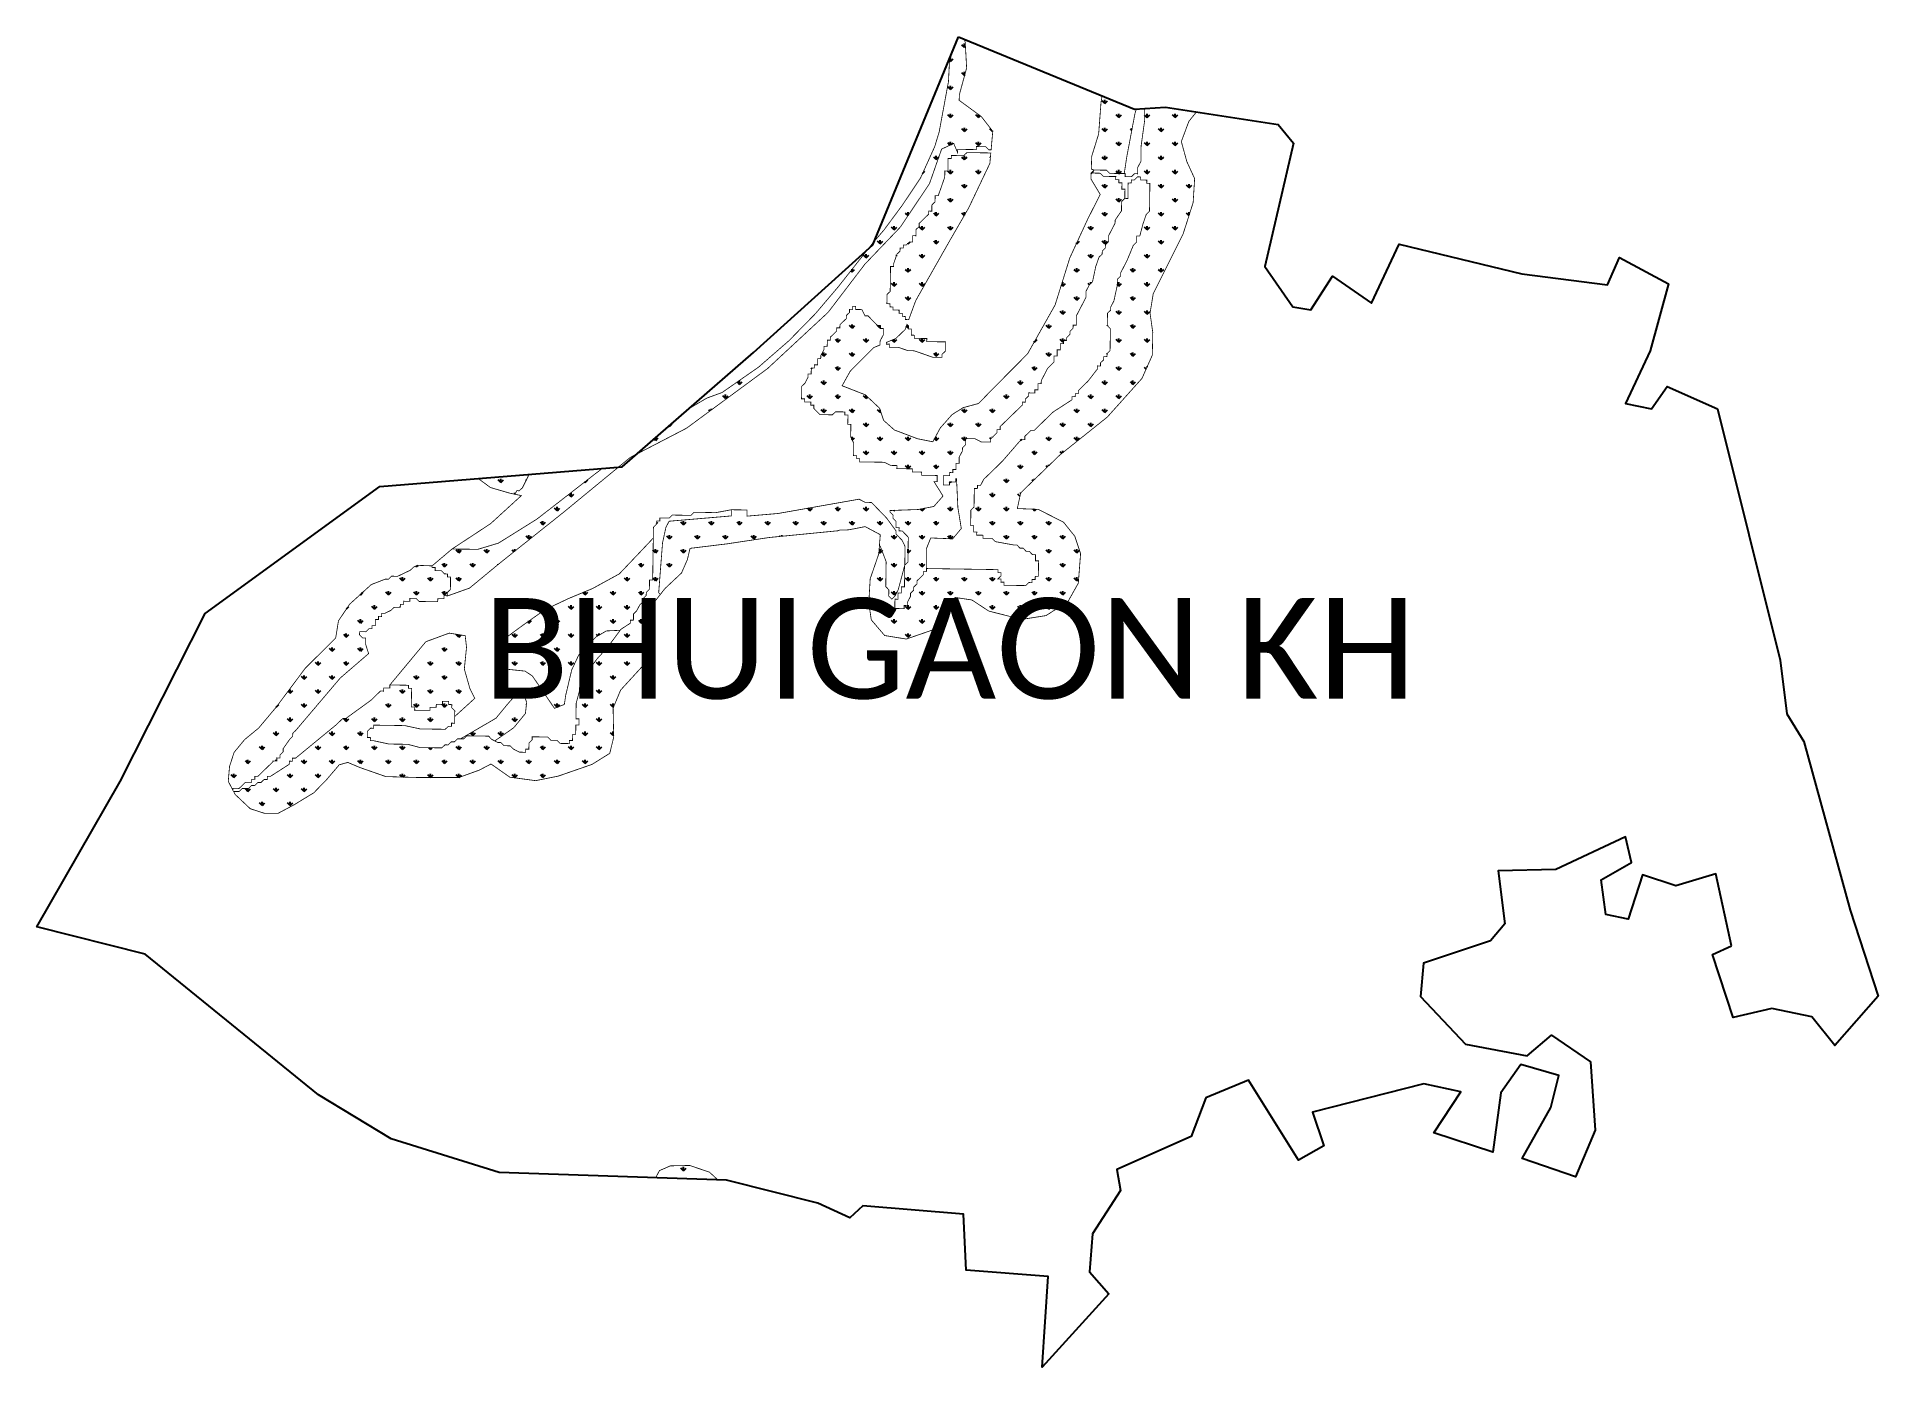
# Model space of a CAD drawing. Header units: metres. Extents: x 264827 to 267181, y 2144719 to 2146420.
import ezdxf

# ---------------------------------------------------------------- set-up
doc = ezdxf.new("R2010")
doc.units = ezdxf.units.M
for name, color, linetype in [('MANGROOVES BUFFER ZONE', 120, 'Continuous'), ('village', 3, 'Continuous'), ('VILLAGE NAME', 250, 'Continuous')]:
    doc.layers.add(name, color=color, linetype=linetype)
doc.styles.get("Standard").update_dxf_attribs({"font": 'simplex.shx'})

msp = doc.modelspace()

# ---------------------------------------------------------------- texts
at = {"layer": 'VILLAGE NAME', "insert": (265398.2, 2145702.5), "char_height": 128.647, "attachment_point": 1}
msp.add_mtext_dynamic_manual_height_columns('{\\fCalibri|b0|i0|c0|p34;BHUIGAON KH}', width=1668.041, gutter_width=643.2, heights=[0], dxfattribs=at)

# ---------------------------------------------------------------- hatches: boundary and pattern name
at = {"layer": 'MANGROOVES BUFFER ZONE'}
h = msp.add_hatch(dxfattribs=at)
h.set_pattern_fill('GRASS', color=256)
h.paths.add_polyline_path([(265570.5, 2145869.8), (265549.9, 2145868.1), (265541, 2145861.3), (265466.7, 2145803.6), (265417.4, 2145772.8), (265391.2, 2145764.9), (265358, 2145765.2), (265332.6, 2145743.7), (265332.5, 2145741.7), (265336.5, 2145741.6), (265336.5, 2145737.6), (265344.4, 2145737.5), (265348.3, 2145733.5), (265352.3, 2145733.4), (265352.2, 2145729.5), (265356.2, 2145729.4), (265356, 2145713.5), (265352, 2145709.6), (265351.9, 2145705.1), (265380.5, 2145715.3), (265418.7, 2145746.9), (265501.2, 2145812.7)])
h.paths.add_polyline_path([(265662.3, 2145945.6), (265595.7, 2145887.5), (265657.9, 2145919.8), (265761.5, 2145996.1), (265838.9, 2146068), (265886, 2146129.7), (265931.4, 2146177.2), (265968.5, 2146232.6), (265984, 2146276.8), (265999.5, 2146284), (266004.4, 2146272.5), (266004.4, 2146276.5), (266008.4, 2146276.4), (266012.4, 2146276.4), (266016.4, 2146276.3), (266020.3, 2146276.2), (266024.3, 2146276.2), (266028.3, 2146276.1), (266028.3, 2146280.1), (266032.3, 2146280), (266036.3, 2146280), (266040.3, 2146279.9), (266044.2, 2146275.9), (266047.3, 2146275.8), (266049.4, 2146299.6), (266034.8, 2146318.4), (266006.4, 2146339.2), (266006.8, 2146346.8), (266016, 2146380.5), (266014.2, 2146413.3), (266013, 2146417.3), (266005.5, 2146420.4), (265993.7, 2146391.7), (265994.1, 2146389.4), (265992.8, 2146363.3), (265980.9, 2146298.8), (265975.2, 2146280), (265957.1, 2146239.9), (265933.7, 2146204.9), (265910.3, 2146173.3), (265896.2, 2146156.9), (265851.9, 2146100.7), (265822.6, 2146066.2), (265788.8, 2146031.7), (265750.1, 2145998), (265703.3, 2145965.4), (265684, 2145958.4)])
h = msp.add_hatch(dxfattribs=at)
h.set_pattern_fill('GRASS', color=256)
h.paths.add_polyline_path([(266230.6, 2146328), (266189.1, 2146345), (266187.8, 2146336.3), (266184.8, 2146296.2), (266175.9, 2146267.5), (266175.4, 2146251.3), (266179, 2146250), (266183, 2146250), (266186.9, 2146249.9), (266190.9, 2146249.9), (266194.9, 2146249.8), (266198.8, 2146245.8), (266206.7, 2146245.6), (266210.7, 2146245.6), (266217.5, 2146245.5), (266220.8, 2146267.2), (266231.3, 2146322.7), (266233, 2146328.1)])
h = msp.add_hatch(dxfattribs=at)
h.set_pattern_fill('GRASS', color=256)
h.paths.add_polyline_path([(266270.1, 2146330.6), (266243.8, 2146328.8), (266243.6, 2146320.6), (266243.5, 2146312.7), (266239.1, 2146281), (266239, 2146277), (266239, 2146273), (266238.8, 2146261.1), (266234.7, 2146253.2), (266234.6, 2146249.2), (266234.6, 2146245.2), (266230.6, 2146245.3), (266226.6, 2146241.4), (266222.6, 2146241.4), (266218.6, 2146241.5), (266218.7, 2146245.5), (266210.7, 2146245.6), (266206.7, 2146245.6), (266198.8, 2146245.8), (266194.9, 2146249.8), (266190.9, 2146249.9), (266186.9, 2146249.9), (266183, 2146250), (266179, 2146250), (266175.2, 2146246.4), (266175.2, 2146246.1), (266178.9, 2146246.1), (266182.9, 2146246), (266186.9, 2146245.9), (266190.8, 2146241.9), (266198.7, 2146241.8), (266202.7, 2146241.7), (266206.7, 2146241.7), (266206.6, 2146237.7), (266210.6, 2146237.6), (266210.5, 2146233.7), (266214.5, 2146233.6), (266214.5, 2146229.6), (266214.4, 2146225.6), (266218.4, 2146225.6), (266218.3, 2146221.6), (266218.3, 2146217.6), (266218.2, 2146213.7), (266222.2, 2146213.6), (266222.2, 2146217.6), (266222.3, 2146221.6), (266222.4, 2146225.5), (266222.4, 2146229.5), (266222.5, 2146233.5), (266226.4, 2146233.4), (266226.5, 2146237.4), (266230.5, 2146237.3), (266234.5, 2146241.3), (266238.5, 2146241.2), (266238.4, 2146237.2), (266246.4, 2146237.1), (266246.3, 2146233.1), (266250.3, 2146233.1), (266249.8, 2146197.3), (266245.7, 2146193.4), (266241.6, 2146181.5), (266237.4, 2146165.7), (266233.4, 2146165.7), (266233.3, 2146157.8), (266229.2, 2146153.9), (266221, 2146134.1), (266212.8, 2146118.3), (266212.8, 2146114.3), (266208.7, 2146110.4), (266208.6, 2146102.5), (266204.3, 2146082.6), (266200.2, 2146074.8), (266200.2, 2146070.8), (266196.1, 2146066.9), (266195.9, 2146051), (266199.8, 2146046.9), (266199.4, 2146019.1), (266195.4, 2146015.2), (266195.3, 2146011.2), (266191.3, 2146011.3), (266191.3, 2146007.3), (266187.2, 2146003.4), (266187.2, 2145999.4), (266183.2, 2145999.5), (266183.2, 2145995.5), (266171, 2145979.8), (266158.9, 2145968), (266158.8, 2145964), (266154.9, 2145964.1), (266154.8, 2145960.1), (266150.8, 2145960.2), (266150.8, 2145956.2), (266126.7, 2145940.6), (266122.6, 2145936.7), (266102.5, 2145917.1), (266098.5, 2145917.2), (266090.4, 2145909.4), (266090.4, 2145905.4), (266086.4, 2145905.5), (266082.4, 2145901.5), (266062.1, 2145878), (266058.1, 2145874.1), (266054.1, 2145870.1), (266042, 2145858.4), (266037.9, 2145854.5), (266033.8, 2145846.6), (266029.9, 2145846.6), (266029.8, 2145842.7), (266025.8, 2145842.7), (266025.5, 2145818.9), (266021.4, 2145815), (266021.2, 2145795.1), (266025.1, 2145795), (266025, 2145787.1), (266029, 2145787), (266028.9, 2145783), (266036.9, 2145782.9), (266036.8, 2145778.9), (266048.7, 2145778.8), (266052.7, 2145774.7), (266076.4, 2145770.4), (266080.4, 2145770.3), (266084.3, 2145766.3), (266088.3, 2145766.3), (266092.2, 2145762.2), (266096.2, 2145762.2), (266100.1, 2145758.1), (266104.1, 2145758.1), (266104, 2145750.1), (266108, 2145750.1), (266107.7, 2145730.2), (266103.7, 2145730.2), (266103.6, 2145726.3), (266099.6, 2145726.3), (266099.6, 2145722.3), (266095.6, 2145722.4), (266091.6, 2145718.5), (266063.8, 2145718.9), (266063.8, 2145722.9), (266059.8, 2145722.9), (266059.9, 2145726.9), (266055.9, 2145727), (266060, 2145730.9), (266060, 2145734.9), (266056, 2145734.9), (266056.1, 2145738.9), (265964.7, 2145740.3), (265964.6, 2145736.3), (265960.6, 2145736.3), (265960.6, 2145732.4), (265952.5, 2145724.5), (265952.5, 2145720.6), (265948.4, 2145716.6), (265948.4, 2145712.7), (265944.3, 2145708.7), (265944.3, 2145704.8), (265940.2, 2145696.9), (265940.1, 2145692.9), (265936.1, 2145693), (265936.1, 2145689), (265924.2, 2145689.2), (265924.3, 2145701.1), (265928.3, 2145701), (265928.4, 2145709), (265932.4, 2145708.9), (265932.5, 2145716.9), (265936.5, 2145716.8), (265936.9, 2145744.6), (265928.5, 2145713), (265924.4, 2145705.1), (265920.4, 2145701.1), (265916.4, 2145705.2), (265916.6, 2145713.1), (265912.6, 2145717.2), (265913.1, 2145749), (265905.5, 2145769), (265904.5, 2145769.9), (265903.7, 2145759.1), (265892.7, 2145727.2), (265890.9, 2145696.2), (265894.1, 2145674.6), (265911.2, 2145654.6), (265938.9, 2145650.1), (265982.8, 2145665.3), (265997.3, 2145689.1), (266001.1, 2145703.3), (266022.7, 2145700.1), (266044.3, 2145685.9), (266086.3, 2145675.2), (266117.5, 2145680.1), (266145.6, 2145698.1), (266158.8, 2145721.6), (266161.7, 2145759.3), (266154.3, 2145781.6), (266139.8, 2145799.6), (266107.5, 2145816), (266080.8, 2145817), (266085.1, 2145837.1), (266134.7, 2145885.1), (266196, 2145934.2), (266240.2, 2145983.5), (266253.4, 2146013.2), (266254, 2146042.2), (266250.5, 2146067), (266254.6, 2146092), (266292.7, 2146168), (266305.6, 2146208.4), (266307.5, 2146239), (266297.5, 2146260.9), (266290.5, 2146286.4), (266300.1, 2146312.2), (266310, 2146324.5)])
h = msp.add_hatch(dxfattribs=at)
h.set_pattern_fill('GRASS', color=256)
h.paths.add_polyline_path([(266045.7, 2146258.5), (266046.9, 2146271.9), (266044.1, 2146271.9), (266040.2, 2146272), (266036.2, 2146272), (266032.2, 2146272.1), (266028.2, 2146272.2), (266024.3, 2146272.2), (266020.3, 2146272.3), (266016.3, 2146272.3), (266012.3, 2146268.4), (266008.3, 2146268.5), (266004.3, 2146268.5), (266000.3, 2146268.6), (265996.4, 2146268.6), (265996.3, 2146264.7), (265992.3, 2146264.7), (265992.3, 2146260.8), (265992.2, 2146256.8), (265992.2, 2146252.8), (265992.1, 2146248.8), (265988.1, 2146248.9), (265988.1, 2146244.9), (265988, 2146240.9), (265983.9, 2146229.1), (265979.7, 2146217.2), (265975.7, 2146217.3), (265975.7, 2146213.3), (265975.6, 2146209.3), (265971.6, 2146205.4), (265971.5, 2146201.4), (265971.5, 2146197.4), (265967.5, 2146197.5), (265967.4, 2146193.5), (265963.4, 2146189.6), (265959.4, 2146185.7), (265955.3, 2146181.8), (265955.3, 2146177.8), (265951.2, 2146173.9), (265951.2, 2146169.9), (265951.1, 2146165.9), (265947.1, 2146166), (265947.1, 2146162), (265947, 2146158), (265943, 2146158.1), (265939, 2146154.2), (265935, 2146154.2), (265935, 2146150.3), (265931, 2146150.3), (265930.9, 2146146.3), (265926.9, 2146142.4), (265922.8, 2146130.6), (265922.7, 2146126.6), (265918.7, 2146126.6), (265918.7, 2146122.7), (265918.6, 2146118.7), (265918.5, 2146114.7), (265918.5, 2146110.7), (265918.4, 2146102.8), (265918.3, 2146098.8), (265918.3, 2146094.8), (265914.2, 2146090.9), (265914.2, 2146087), (265914.1, 2146083), (265914, 2146079), (265918, 2146078.9), (265918, 2146075), (265921.9, 2146074.9), (265921.9, 2146070.9), (265925.8, 2146070.9), (265929.8, 2146070.8), (265929.8, 2146066.8), (265933.7, 2146066.8), (265933.7, 2146062.8), (265937.7, 2146062.7), (265937.6, 2146058.8), (265942, 2146058.7), (265950.9, 2146083), (265994.9, 2146160.5), (266018.7, 2146201.7)], flags=17)
h = msp.add_hatch(dxfattribs=at)
h.set_pattern_fill('GRASS', color=256)
h.paths.add_polyline_path([(266111.4, 2145980.6), (266119.6, 2145996.4), (266123.6, 2146000.3), (266127.6, 2146004.3), (266127.7, 2146012.2), (266131.7, 2146012.1), (266131.8, 2146016.1), (266131.8, 2146020.1), (266135.8, 2146020), (266135.9, 2146024), (266135.9, 2146028), (266139.9, 2146027.9), (266140, 2146031.9), (266143.9, 2146031.8), (266144, 2146035.8), (266148, 2146039.7), (266148.1, 2146043.7), (266152.1, 2146047.6), (266152.2, 2146051.6), (266156.2, 2146051.5), (266156.2, 2146055.5), (266156.3, 2146059.5), (266156.3, 2146063.5), (266160.4, 2146071.4), (266168.6, 2146087.2), (266168.7, 2146091.1), (266168.7, 2146095.1), (266172.8, 2146103), (266176.9, 2146106.9), (266181.1, 2146126.7), (266185.3, 2146138.6), (266189.3, 2146142.5), (266189.4, 2146146.5), (266193.4, 2146150.4), (266193.5, 2146154.4), (266197.5, 2146158.3), (266197.6, 2146162.3), (266197.6, 2146166.2), (266205.8, 2146182), (266205.9, 2146186), (266214, 2146197.8), (266214, 2146201.8), (266214.1, 2146205.8), (266214.2, 2146209.7), (266218.2, 2146213.7), (266218.3, 2146217.6), (266218.3, 2146221.6), (266218.4, 2146225.6), (266214.4, 2146225.6), (266214.5, 2146229.6), (266214.5, 2146233.6), (266210.5, 2146233.7), (266210.6, 2146237.6), (266206.6, 2146237.7), (266206.7, 2146241.7), (266202.7, 2146241.7), (266198.7, 2146241.8), (266190.8, 2146241.9), (266186.9, 2146245.9), (266182.9, 2146246), (266178.9, 2146246.1), (266175.2, 2146246.1), (266174.9, 2146238.6), (266186.8, 2146218.8), (266171, 2146187.6), (266147.9, 2146137.6), (266129.1, 2146077.4), (266093.9, 2146014.9), (266048.1, 2145968.8), (266031.3, 2145951.4), (266011.6, 2145946.1), (265997.4, 2145937.2), (265982.3, 2145920.1), (265972.7, 2145902.4), (265952.9, 2145906.4), (265923.5, 2145917.6), (265909.9, 2145929.8), (265904.7, 2145945.3), (265886.5, 2145962.5), (265856.8, 2145974.1), (265867.1, 2145992.6), (265897.4, 2146023), (265905.3, 2146026.2), (265905.3, 2146027.4), (265905.4, 2146031.4), (265909.5, 2146039.3), (265909.5, 2146043.3), (265909.6, 2146047.3), (265905.6, 2146047.3), (265905.7, 2146051.3), (265901.7, 2146051.3), (265893.9, 2146059.4), (265890, 2146063.5), (265886, 2146063.5), (265882.1, 2146071.5), (265878.2, 2146071.6), (265874.2, 2146071.6), (265874.2, 2146075.6), (265870.3, 2146075.7), (265870.2, 2146071.7), (265866.2, 2146071.8), (265866.2, 2146067.8), (265862.1, 2146063.9), (265862.1, 2146059.9), (265858, 2146056), (265854, 2146052.1), (265853.9, 2146048.1), (265850, 2146048.1), (265849.9, 2146044.2), (265845.9, 2146040.2), (265841.8, 2146036.3), (265841.8, 2146032.4), (265837.8, 2146032.4), (265837.8, 2146028.4), (265837.7, 2146024.5), (265833.7, 2146024.5), (265833.7, 2146020.5), (265829.6, 2146012.7), (265829.5, 2146008.7), (265825.5, 2146008.7), (265825.5, 2146004.8), (265825.4, 2146000.8), (265821.4, 2146000.8), (265821.4, 2145996.9), (265817.4, 2145996.9), (265817.3, 2145993), (265817.3, 2145989), (265813.3, 2145989), (265813.3, 2145985.1), (265809.2, 2145977.2), (265805.1, 2145973.3), (265805.1, 2145969.3), (265805, 2145965.3), (265805, 2145961.3), (265804.9, 2145957.4), (265808.9, 2145957.3), (265808.8, 2145953.3), (265812.8, 2145953.3), (265816.8, 2145953.2), (265816.7, 2145949.2), (265820.7, 2145949.2), (265820.6, 2145945.2), (265824.5, 2145941.2), (265828.4, 2145937.1), (265832.4, 2145937.1), (265836.4, 2145937), (265844.3, 2145936.9), (265848.4, 2145940.8), (265852.4, 2145940.7), (265856.3, 2145940.7), (265860.3, 2145940.6), (265860.2, 2145936.6), (265864.2, 2145936.6), (265864.2, 2145932.6), (265864.1, 2145928.6), (265864, 2145924.7), (265868, 2145924.6), (265868, 2145920.6), (265867.8, 2145912.7), (265867.8, 2145908.7), (265871.6, 2145900.7), (265871.6, 2145896.7), (265871.5, 2145892.7), (265871.5, 2145888.8), (265871.4, 2145884.8), (265875.4, 2145884.7), (265875.3, 2145880.8), (265879.3, 2145880.7), (265879.2, 2145876.7), (265883.2, 2145876.7), (265887.2, 2145876.6), (265891.2, 2145876.5), (265895.1, 2145876.5), (265899.1, 2145876.4), (265903.1, 2145876.4), (265907.1, 2145876.3), (265911, 2145876.2), (265918.9, 2145872.2), (265922.9, 2145872.1), (265926.9, 2145872), (265926.8, 2145868.1), (265930.8, 2145868), (265934.8, 2145867.9), (265938.7, 2145867.9), (265942.7, 2145867.8), (265946.7, 2145867.8), (265946.6, 2145863.8), (265950.6, 2145863.7), (265954.6, 2145863.7), (265958.6, 2145863.6), (265958.5, 2145859.6), (265962.5, 2145859.6), (265966.4, 2145859.5), (265970.4, 2145859.5), (265974.4, 2145859.4), (265978.4, 2145859.3), (265978.3, 2145855.4), (265978.3, 2145851.4), (265974.3, 2145851.5), (265985.8, 2145833), (265974.1, 2145819.7), (265954.2, 2145815.8), (265918.1, 2145814.5), (265918, 2145812.5), (265922, 2145808.5), (265921.9, 2145804.5), (265925.8, 2145800.5), (265925.7, 2145792.5), (265929.7, 2145792.5), (265929.6, 2145788.5), (265933.6, 2145788.4), (265937.5, 2145784.4), (265941.4, 2145780.4), (265940.9, 2145748.6), (265936.9, 2145744.6), (265936.5, 2145716.8), (265932.5, 2145716.9), (265932.4, 2145708.9), (265928.4, 2145709), (265928.3, 2145701), (265924.3, 2145701.1), (265924.2, 2145689.2), (265936.1, 2145689), (265936.1, 2145693), (265940.1, 2145692.9), (265940.2, 2145696.9), (265944.3, 2145704.8), (265944.3, 2145708.7), (265948.4, 2145712.7), (265948.4, 2145716.6), (265952.5, 2145720.6), (265952.5, 2145724.5), (265960.6, 2145732.4), (265960.6, 2145736.3), (265964.6, 2145736.3), (265964.7, 2145740.3), (265964.6, 2145740.3), (265964.6, 2145765.7), (265970.1, 2145779.4), (265998.2, 2145778.3), (266009.2, 2145791.5), (266004.8, 2145818.4), (266003.1, 2145855), (266002.2, 2145855), (266002.1, 2145851), (265998.1, 2145851.1), (265994.2, 2145851.2), (265994.1, 2145847.2), (265990.1, 2145847.2), (265986.1, 2145847.3), (265986.3, 2145859.2), (265990.3, 2145859.2), (265994.3, 2145859.1), (265994.3, 2145863.1), (265998.3, 2145863), (265998.4, 2145867), (266002.3, 2145866.9), (266002.4, 2145870.9), (266002.5, 2145874.9), (266006.4, 2145874.8), (266006.5, 2145878.8), (266006.5, 2145882.8), (266010.6, 2145890.7), (266010.7, 2145894.7), (266014.7, 2145898.6), (266014.8, 2145902.5), (266014.9, 2145906.5), (266018.8, 2145906.5), (266022.8, 2145906.4), (266026.8, 2145906.3), (266034.7, 2145902.2), (266038.6, 2145902.2), (266042.6, 2145902.1), (266046.6, 2145902.1), (266046.7, 2145906), (266050.7, 2145910), (266054.7, 2145913.9), (266054.8, 2145917.9), (266058.8, 2145917.8), (266058.8, 2145921.8), (266062.8, 2145925.7), (266083, 2145945.3), (266087.1, 2145949.2), (266087.1, 2145953.2), (266091.1, 2145953.1), (266091.1, 2145957.1), (266095.2, 2145961), (266095.2, 2145965), (266099.2, 2145964.9), (266103.2, 2145964.9), (266103.2, 2145968.8), (266107.2, 2145968.8), (266107.3, 2145972.7), (266107.3, 2145976.7), (266111.3, 2145976.7)])
h = msp.add_hatch(dxfattribs=at)
h.set_pattern_fill('GRASS', color=256)
h.paths.add_polyline_path([(265949.2, 2146038.7), (265945.3, 2146038.8), (265945.3, 2146042.7), (265945.4, 2146046.7), (265941.4, 2146046.8), (265941.5, 2146050.8), (265939.7, 2146052.5), (265937.4, 2146046.1), (265925.5, 2146034.5), (265913.3, 2146029.5), (265913.3, 2146027.3), (265917.3, 2146027.3), (265917.2, 2146023.3), (265921.2, 2146023.2), (265925.1, 2146023.2), (265929.1, 2146023.1), (265941, 2146019), (265945, 2146018.9), (265948.9, 2146018.8), (265960.8, 2146014.7), (265972.7, 2146010.5), (265976.6, 2146010.5), (265980.6, 2146010.4), (265984.6, 2146010.4), (265984.6, 2146014.3), (265988.7, 2146018.2), (265988.7, 2146022.2), (265988.8, 2146026.2), (265988.9, 2146030.2), (265984.9, 2146030.2), (265980.9, 2146030.3), (265973, 2146030.4), (265969, 2146030.5), (265965, 2146030.5), (265965.1, 2146034.5), (265961.1, 2146034.6), (265957.1, 2146034.6), (265953.1, 2146034.7), (265949.2, 2146034.7)], flags=17)
h = msp.add_hatch(dxfattribs=at)
h.set_pattern_fill('GRASS', color=256)
h.paths.add_polyline_path([(265455.5, 2145858.4), (265456.4, 2145860.6), (265391.7, 2145855.3), (265407.2, 2145843.9), (265432.6, 2145836.5), (265438.5, 2145835.3), (265441.1, 2145840.1), (265443.6, 2145839.6), (265448, 2145843.4)])
h = msp.add_hatch(dxfattribs=at)
h.set_pattern_fill('GRASS', color=256)
h.paths.add_polyline_path([(265906.1, 2145812.7), (265902.2, 2145816.7), (265894.4, 2145824.8), (265886.4, 2145824.9), (265878.5, 2145829), (265774.9, 2145810.7), (265735.1, 2145807.3), (265735.2, 2145815.2), (265715.3, 2145815.5), (265715.2, 2145807.6), (265635.6, 2145800.8), (265631.5, 2145792.9), (265627.2, 2145773.1), (265622.3, 2145709.5), (265624.5, 2145707.3), (265630.5, 2145714.9), (265651.5, 2145734.6), (265658.9, 2145751.6), (265662.4, 2145766.1), (265709.8, 2145771.9), (265763.7, 2145780), (265851.4, 2145788.6), (265854.1, 2145789.6), (265861, 2145789.5), (265866.3, 2145790), (265886.3, 2145793.9), (265905.6, 2145783.6), (265904.5, 2145769.9), (265905.5, 2145769), (265913.1, 2145749), (265912.6, 2145717.2), (265916.6, 2145713.1), (265916.4, 2145705.2), (265920.4, 2145701.1), (265924.4, 2145705.1), (265928.5, 2145713), (265936.9, 2145744.6), (265937.3, 2145768.5), (265933.4, 2145776.5), (265925.6, 2145784.6), (265925.6, 2145788.6), (265913.9, 2145804.6)])
h = msp.add_hatch(dxfattribs=at)
h.set_pattern_fill('GRASS', color=256)
h.paths.add_polyline_path([(265564.8, 2145524.6), (265564, 2145561.7), (265573.6, 2145584.8), (265610.2, 2145624.8), (265614.8, 2145644.8), (265613.6, 2145666.7), (265609.8, 2145688.5), (265624.5, 2145707.3), (265622.3, 2145709.5), (265627.2, 2145773.1), (265631.5, 2145792.9), (265635.6, 2145800.8), (265715.2, 2145807.6), (265715.3, 2145815.5), (265695.4, 2145811.8), (265667.6, 2145812.3), (265663.5, 2145808.3), (265639.7, 2145808.7), (265635.6, 2145804.8), (265623.7, 2145805), (265623.7, 2145801), (265619.7, 2145801), (265619.6, 2145797.1), (265615.6, 2145793.2), (265614.6, 2145725.6), (265610.6, 2145725.6), (265610.4, 2145713.7), (265606.4, 2145709.8), (265606.3, 2145705.8), (265602.3, 2145701.9), (265602.3, 2145697.9), (265598.2, 2145694), (265594.1, 2145686.1), (265590.1, 2145682.2), (265590, 2145674.2), (265586, 2145674.3), (265585.9, 2145670.3), (265573.9, 2145662.5), (265553.6, 2145635), (265549.6, 2145635.1), (265549.6, 2145631.1), (265545.5, 2145627.2), (265533.4, 2145611.5), (265529.3, 2145607.5), (265529.3, 2145603.6), (265525.3, 2145599.6), (265525.1, 2145591.7), (265521.2, 2145591.8), (265521, 2145583.8), (265516.8, 2145568), (265516.5, 2145548.1), (265520.5, 2145548), (265520.4, 2145540.1), (265516.4, 2145540.1), (265516.2, 2145528.2), (265512.3, 2145528.3), (265512.1, 2145520.3), (265508.2, 2145520.4), (265508.1, 2145516.4), (265496.2, 2145516.6), (265492.3, 2145520.6), (265484.3, 2145520.7), (265480.4, 2145524.8), (265460.5, 2145525.1), (265460.5, 2145521.1), (265456.4, 2145517.2), (265456.3, 2145509.2), (265452.3, 2145509.3), (265452.3, 2145505.3), (265444.3, 2145505.4), (265436.4, 2145509.5), (265432.5, 2145513.5), (265424.6, 2145513.7), (265420.7, 2145517.7), (265416.7, 2145517.8), (265408.8, 2145521.8), (265404.9, 2145525.9), (265377.1, 2145526.3), (265373, 2145522.4), (265365.1, 2145522.5), (265361, 2145518.6), (265357.1, 2145518.6), (265353, 2145514.7), (265349.1, 2145514.8), (265345, 2145510.9), (265317.2, 2145511.3), (265301.4, 2145515.5), (265277.5, 2145515.8), (265257.7, 2145520.1), (265253.7, 2145520.2), (265253.8, 2145524.1), (265249.8, 2145524.2), (265249.9, 2145532.2), (265254, 2145536.1), (265257.9, 2145536), (265258, 2145540), (265297.7, 2145539.4), (265317.6, 2145535.1), (265349.4, 2145534.7), (265353.4, 2145538.6), (265357.4, 2145538.5), (265357.4, 2145542.5), (265361.4, 2145542.4), (265361.6, 2145558.3), (265357.7, 2145562.4), (265357.8, 2145566.3), (265353.8, 2145566.4), (265353.9, 2145570.4), (265345.9, 2145570.5), (265345.9, 2145566.5), (265337.9, 2145566.6), (265337.8, 2145562.7), (265329.9, 2145562.8), (265329.8, 2145558.8), (265310, 2145559.1), (265310, 2145563.1), (265306, 2145563.1), (265306.4, 2145587), (265302.4, 2145587), (265302.5, 2145591), (265278.6, 2145591.4), (265278.6, 2145587.4), (265270.6, 2145587.5), (265270.6, 2145583.5), (265266.6, 2145583.6), (265254.5, 2145571.9), (265222.3, 2145548.5), (265218.4, 2145548.5), (265214.3, 2145544.6), (265210.3, 2145540.7), (265158, 2145497.7), (265154, 2145497.8), (265153.9, 2145493.8), (265150, 2145493.9), (265149.9, 2145489.9), (265125.8, 2145474.4), (265121.8, 2145474.4), (265121.8, 2145470.4), (265117.8, 2145470.5), (265113.8, 2145466.6), (265109.8, 2145466.6), (265105.8, 2145462.7), (265101.8, 2145462.8), (265097.8, 2145458.9), (265089.8, 2145459), (265085.8, 2145455.1), (265078.8, 2145455.2), (265080.7, 2145451.4), (265100.1, 2145433.1), (265118.6, 2145427.1), (265135.9, 2145427.3), (265156.1, 2145438.1), (265181.3, 2145453.4), (265197.8, 2145470.4), (265213.9, 2145489.3), (265224.8, 2145492.3), (265240.5, 2145485.7), (265273.4, 2145474.2), (265315, 2145473), (265366.8, 2145473), (265393, 2145482.5), (265407.9, 2145490.3), (265432, 2145473.4), (265464.9, 2145469), (265493.9, 2145474.8), (265537.1, 2145489.8), (265559.7, 2145503.9)])
h = msp.add_hatch(dxfattribs=at)
h.set_pattern_fill('GRASS', color=256)
h.paths.add_polyline_path([(265542.1, 2145652.8), (265555.4, 2145660.5), (265573, 2145661.3), (265573.9, 2145662.5), (265585.9, 2145670.3), (265586, 2145674.3), (265590, 2145674.2), (265590.1, 2145682.2), (265594.1, 2145686.1), (265598.2, 2145694), (265602.3, 2145697.9), (265602.3, 2145701.9), (265606.3, 2145705.8), (265606.4, 2145709.8), (265610.4, 2145713.7), (265610.6, 2145725.6), (265614.6, 2145725.6), (265615.4, 2145779.3), (265595.2, 2145757.9), (265572, 2145733.5), (265537.7, 2145714.7), (265507.2, 2145702), (265476.8, 2145687.6), (265448.6, 2145667.7), (265427.5, 2145652.2), (265415.4, 2145611.3), (265430.3, 2145611.3), (265451.3, 2145609.1), (265460.7, 2145603), (265478.5, 2145577), (265489, 2145561.5), (265501.7, 2145566.5), (265503.4, 2145578.1), (265511.1, 2145610.7), (265520, 2145629.5)])
h = msp.add_hatch(dxfattribs=at)
h.set_pattern_fill('GRASS', color=256)
h.paths.add_polyline_path([(265356.2, 2145729.4), (265352.2, 2145729.5), (265352.3, 2145733.4), (265348.3, 2145733.5), (265344.4, 2145737.5), (265336.5, 2145737.6), (265336.5, 2145741.6), (265332.5, 2145741.7), (265332.6, 2145743.7), (265313.6, 2145744.4), (265308.7, 2145742), (265304.7, 2145738.1), (265288.6, 2145730.4), (265280.7, 2145730.5), (265276.7, 2145726.6), (265272.7, 2145726.7), (265254.8, 2145719.8), (265227.2, 2145694.7), (265212.9, 2145673.5), (265209.3, 2145651.4), (265170.5, 2145612.9), (265133.5, 2145563.3), (265110.9, 2145536.3), (265092.9, 2145521.5), (265079.4, 2145505.1), (265073.6, 2145487.1), (265072, 2145468.1), (265077.8, 2145456.9), (265077.9, 2145459.2), (265085.8, 2145459), (265089.9, 2145463), (265093.9, 2145466.9), (265101.8, 2145466.8), (265101.9, 2145470.7), (265105.9, 2145470.7), (265105.9, 2145474.6), (265109.9, 2145474.6), (265114, 2145478.5), (265122, 2145486.3), (265130.1, 2145494.2), (265134.1, 2145494.1), (265134.1, 2145498.1), (265138.1, 2145498), (265138.2, 2145502), (265142.2, 2145505.9), (265142.2, 2145509.9), (265150.4, 2145521.7), (265154.4, 2145525.6), (265154.5, 2145529.6), (265158.5, 2145533.5), (265215.2, 2145600.3), (265251.4, 2145631.5), (265247.6, 2145643.5), (265247.7, 2145651.5), (265243.7, 2145651.5), (265239.8, 2145655.6), (265239.9, 2145659.6), (265247.8, 2145659.4), (265251.9, 2145663.3), (265255.8, 2145663.3), (265255.9, 2145667.3), (265259.9, 2145667.2), (265260, 2145675.2), (265264, 2145675.1), (265264, 2145679.1), (265268, 2145679), (265268.1, 2145683), (265272, 2145682.9), (265280, 2145686.8), (265284.1, 2145690.7), (265292, 2145690.6), (265292.1, 2145694.6), (265296.1, 2145694.5), (265296.1, 2145698.5), (265304.1, 2145698.4), (265304.1, 2145702.3), (265312.1, 2145702.2), (265316, 2145698.2), (265339.8, 2145697.8), (265339.9, 2145701.8), (265347.9, 2145701.7), (265347.9, 2145705.7), (265351.9, 2145705.6), (265352, 2145709.6), (265356, 2145713.5)])
h = msp.add_hatch(dxfattribs=at)
h.set_pattern_fill('GRASS', color=256)
h.paths.add_polyline_path([(265376.6, 2145639.5), (265374.9, 2145654.4), (265354.5, 2145657.7), (265324.6, 2145646.7), (265278.6, 2145591.4), (265302.5, 2145591), (265302.4, 2145587), (265306.4, 2145587), (265306, 2145563.1), (265310, 2145563.1), (265310, 2145559.1), (265329.8, 2145558.8), (265329.9, 2145562.8), (265337.8, 2145562.7), (265337.9, 2145566.6), (265345.9, 2145566.5), (265345.9, 2145570.5), (265353.9, 2145570.4), (265353.8, 2145566.4), (265357.8, 2145566.3), (265357.7, 2145562.4), (265361.6, 2145558.3), (265361.5, 2145551), (265387.1, 2145574.2), (265381, 2145586.4), (265373.8, 2145611.8)])
h = msp.add_hatch(dxfattribs=at)
h.set_pattern_fill('GRASS', color=256)
h.paths.add_polyline_path([(265451.9, 2145554.9), (265453.5, 2145569.2), (265446.9, 2145586.9), (265429.7, 2145567.6), (265414.2, 2145548.8), (265368.8, 2145522.4), (265373, 2145522.4), (265377.1, 2145526.3), (265404.9, 2145525.9), (265408.8, 2145521.8), (265412.7, 2145519.8), (265436.9, 2145536.6)])
h = msp.add_hatch(dxfattribs=at)
h.set_pattern_fill('GRASS', color=256)
h.paths.add_polyline_path([(265687.2, 2144968.2), (265662, 2144976.8), (265637.3, 2144976.3), (265623.2, 2144970.2), (265618.4, 2144960.9), (265698.1, 2144958.2)])

# ---------------------------------------------------------------- linework, layer by layer
at = {"color": 3, "flags": 128}
msp.add_lwpolyline([(266005.5, 2146420.4), (266230.6, 2146328)], dxfattribs=at)
at = {"layer": 'MANGROOVES BUFFER ZONE', "const_width": 1}
for points in [[(265549.9, 2145868.1), (265541, 2145861.3), (265466.7, 2145803.6), (265417.4, 2145772.8), (265391.2, 2145764.9), (265358, 2145765.2), (265332.6, 2145743.7), (265332.5, 2145741.7), (265336.5, 2145741.6), (265336.5, 2145737.6), (265344.4, 2145737.5), (265348.3, 2145733.5), (265352.3, 2145733.4), (265352.2, 2145729.5), (265356.2, 2145729.4), (265356, 2145713.5), (265352, 2145709.6), (265351.9, 2145705.1), (265380.5, 2145715.3), (265418.7, 2145746.9), (265501.2, 2145812.7), (265585.9, 2145882.4), (265657.9, 2145919.8), (265761.5, 2145996.1), (265838.9, 2146068), (265886, 2146129.7), (265931.4, 2146177.2), (265968.5, 2146232.6), (265984, 2146276.8), (265999.5, 2146284), (266004.4, 2146272.5), (266004.4, 2146276.5), (266008.4, 2146276.4), (266012.4, 2146276.4), (266016.4, 2146276.3), (266020.3, 2146276.2), (266024.3, 2146276.2), (266028.3, 2146276.1), (266028.3, 2146280.1), (266032.3, 2146280), (266036.3, 2146280), (266040.3, 2146279.9), (266044.2, 2146275.9), (266047.3, 2146275.8), (266049.4, 2146299.6), (266034.8, 2146318.4), (266006.4, 2146339.2), (266006.8, 2146346.8), (266016, 2146380.5), (266014.2, 2146413.3), (266013, 2146417.3)], [(265993.7, 2146391.7), (265994.1, 2146389.4), (265992.8, 2146363.3), (265980.9, 2146298.8), (265975.2, 2146280), (265957.1, 2146239.9), (265933.7, 2146204.9), (265910.3, 2146173.3), (265896.2, 2146156.9), (265851.9, 2146100.7), (265822.6, 2146066.2), (265788.8, 2146031.7), (265750.1, 2145998), (265703.3, 2145965.4), (265684, 2145958.4), (265662.3, 2145945.6)], [(265662.3, 2145945.6), (265684, 2145958.4), (265703.3, 2145965.4), (265750.1, 2145998), (265788.8, 2146031.7), (265822.6, 2146066.2), (265851.9, 2146100.7), (265896.2, 2146156.9), (265910.3, 2146173.3), (265933.7, 2146204.9), (265957.1, 2146239.9), (265975.2, 2146280), (265980.9, 2146298.8), (265992.8, 2146363.3), (265994.1, 2146389.4), (265993.7, 2146391.7)], [(266189.1, 2146345), (266187.8, 2146336.3), (266184.8, 2146296.2), (266175.9, 2146267.5), (266175.4, 2146251.3), (266179, 2146250), (266183, 2146250), (266186.9, 2146249.9), (266190.9, 2146249.9), (266194.9, 2146249.8), (266198.8, 2146245.8), (266206.7, 2146245.6), (266210.7, 2146245.6), (266217.5, 2146245.5), (266220.8, 2146267.2), (266231.3, 2146322.7), (266233, 2146328.1)], [(266243.8, 2146328.8), (266243.6, 2146320.6), (266243.5, 2146312.7), (266239.1, 2146281), (266239, 2146277), (266239, 2146273), (266238.8, 2146261.1), (266234.7, 2146253.2), (266234.6, 2146249.2), (266234.6, 2146245.2), (266230.6, 2146245.3), (266226.6, 2146241.4), (266222.6, 2146241.4), (266218.6, 2146241.5), (266218.7, 2146245.5), (266210.7, 2146245.6), (266206.7, 2146245.6), (266198.8, 2146245.8), (266194.9, 2146249.8), (266190.9, 2146249.9), (266186.9, 2146249.9), (266183, 2146250), (266179, 2146250), (266175.2, 2146246.4), (266175.2, 2146246.1), (266178.9, 2146246.1), (266182.9, 2146246), (266186.9, 2146245.9), (266190.8, 2146241.9), (266198.7, 2146241.8), (266202.7, 2146241.7), (266206.7, 2146241.7), (266206.6, 2146237.7), (266210.6, 2146237.6), (266210.5, 2146233.7), (266214.5, 2146233.6), (266214.5, 2146229.6), (266214.4, 2146225.6), (266218.4, 2146225.6), (266218.3, 2146221.6), (266218.3, 2146217.6), (266218.2, 2146213.7), (266222.2, 2146213.6), (266222.2, 2146217.6), (266222.3, 2146221.6), (266222.4, 2146225.5), (266222.4, 2146229.5), (266222.5, 2146233.5), (266226.4, 2146233.4), (266226.5, 2146237.4), (266230.5, 2146237.3), (266234.5, 2146241.3), (266238.5, 2146241.2), (266238.4, 2146237.2), (266246.4, 2146237.1), (266246.3, 2146233.1), (266250.3, 2146233.1), (266249.8, 2146197.3), (266245.7, 2146193.4), (266241.6, 2146181.5), (266237.4, 2146165.7), (266233.4, 2146165.7), (266233.3, 2146157.8), (266229.2, 2146153.9), (266221, 2146134.1), (266212.8, 2146118.3), (266212.8, 2146114.3), (266208.7, 2146110.4), (266208.6, 2146102.5), (266204.3, 2146082.6), (266200.2, 2146074.8), (266200.2, 2146070.8), (266196.1, 2146066.9), (266195.9, 2146051), (266199.8, 2146046.9), (266199.4, 2146019.1), (266195.4, 2146015.2), (266195.3, 2146011.2), (266191.3, 2146011.3), (266191.3, 2146007.3), (266187.2, 2146003.4), (266187.2, 2145999.4), (266183.2, 2145999.5), (266183.2, 2145995.5), (266171, 2145979.8), (266158.9, 2145968), (266158.8, 2145964), (266154.9, 2145964.1), (266154.8, 2145960.1), (266150.8, 2145960.2), (266150.8, 2145956.2), (266126.7, 2145940.6), (266122.6, 2145936.7), (266102.5, 2145917.1), (266098.5, 2145917.2), (266090.4, 2145909.4), (266090.4, 2145905.4), (266086.4, 2145905.5), (266082.4, 2145901.5), (266062.1, 2145878), (266058.1, 2145874.1), (266054.1, 2145870.1), (266042, 2145858.4), (266037.9, 2145854.5), (266033.8, 2145846.6), (266029.9, 2145846.6), (266029.8, 2145842.7), (266025.8, 2145842.7), (266025.5, 2145818.9), (266021.4, 2145815), (266021.2, 2145795.1), (266025.1, 2145795), (266025, 2145787.1), (266029, 2145787), (266028.9, 2145783), (266036.9, 2145782.9), (266036.8, 2145778.9), (266048.7, 2145778.8), (266052.7, 2145774.7), (266076.4, 2145770.4), (266080.4, 2145770.3), (266084.3, 2145766.3), (266088.3, 2145766.3), (266092.2, 2145762.2), (266096.2, 2145762.2), (266100.1, 2145758.1), (266104.1, 2145758.1), (266104, 2145750.1), (266108, 2145750.1), (266107.7, 2145730.2), (266103.7, 2145730.2), (266103.6, 2145726.3), (266099.6, 2145726.3), (266099.6, 2145722.3), (266095.6, 2145722.4), (266091.6, 2145718.5), (266063.8, 2145718.9), (266063.8, 2145722.9), (266059.8, 2145722.9), (266059.9, 2145726.9), (266055.9, 2145727), (266060, 2145730.9), (266060, 2145734.9), (266056, 2145734.9), (266056.1, 2145738.9), (265964.7, 2145740.3), (265964.6, 2145736.3), (265960.6, 2145736.3), (265960.6, 2145732.4), (265952.5, 2145724.5), (265952.5, 2145720.6), (265948.4, 2145716.6), (265948.4, 2145712.7), (265944.3, 2145708.7), (265944.3, 2145704.8), (265940.2, 2145696.9), (265940.1, 2145692.9), (265936.1, 2145693), (265936.1, 2145689), (265924.2, 2145689.2), (265924.3, 2145701.1), (265928.3, 2145701), (265928.4, 2145709), (265932.4, 2145708.9), (265932.5, 2145716.9), (265936.5, 2145716.8), (265936.9, 2145744.6), (265928.5, 2145713), (265924.4, 2145705.1), (265920.4, 2145701.1), (265916.4, 2145705.2), (265916.6, 2145713.1), (265912.6, 2145717.2), (265913.1, 2145749), (265905.5, 2145769), (265904.5, 2145769.9), (265903.7, 2145759.1), (265892.7, 2145727.2), (265890.9, 2145696.2), (265894.1, 2145674.6), (265911.2, 2145654.6), (265938.9, 2145650.1), (265982.8, 2145665.3), (265997.3, 2145689.1), (266001.1, 2145703.3), (266022.7, 2145700.1), (266044.3, 2145685.9), (266086.3, 2145675.2), (266117.5, 2145680.1), (266145.6, 2145698.1), (266158.8, 2145721.6), (266161.7, 2145759.3), (266154.3, 2145781.6), (266139.8, 2145799.6), (266107.5, 2145816), (266080.8, 2145817), (266085.1, 2145837.1), (266134.7, 2145885.1), (266196, 2145934.2), (266240.2, 2145983.5), (266253.4, 2146013.2), (266254, 2146042.2), (266250.5, 2146067), (266254.6, 2146092), (266292.7, 2146168), (266305.6, 2146208.4), (266307.5, 2146239), (266297.5, 2146260.9), (266290.5, 2146286.4), (266300.1, 2146312.2), (266310, 2146324.5)], [(265456.4, 2145860.6), (265455.5, 2145858.4), (265448, 2145843.4), (265443.6, 2145839.6), (265441.1, 2145840.1), (265438.5, 2145835.3), (265446.7, 2145833.6), (265407.5, 2145797.8), (265358, 2145765.2), (265391.2, 2145764.9), (265417.4, 2145772.8), (265466.7, 2145803.6), (265541, 2145861.3), (265549.9, 2145868.1)], [(265391.7, 2145855.3), (265407.2, 2145843.9), (265432.6, 2145836.5), (265438.5, 2145835.3), (265441.1, 2145840.1), (265443.6, 2145839.6), (265448, 2145843.4), (265455.5, 2145858.4), (265456.4, 2145860.6)], [(265698.1, 2144958.2), (265687.2, 2144968.2), (265662, 2144976.8), (265637.3, 2144976.3), (265623.2, 2144970.2), (265618.4, 2144960.9)]]:
    msp.add_lwpolyline(points, dxfattribs=at)
for points in [[(266045.7, 2146258.5), (266046.9, 2146271.9), (266044.1, 2146271.9), (266040.2, 2146272), (266036.2, 2146272), (266032.2, 2146272.1), (266028.2, 2146272.2), (266024.3, 2146272.2), (266020.3, 2146272.3), (266016.3, 2146272.3), (266012.3, 2146268.4), (266008.3, 2146268.5), (266004.3, 2146268.5), (266000.3, 2146268.6), (265996.4, 2146268.6), (265996.3, 2146264.7), (265992.3, 2146264.7), (265992.3, 2146260.8), (265992.2, 2146256.8), (265992.2, 2146252.8), (265992.1, 2146248.8), (265988.1, 2146248.9), (265988.1, 2146244.9), (265988, 2146240.9), (265983.9, 2146229.1), (265979.7, 2146217.2), (265975.7, 2146217.3), (265975.7, 2146213.3), (265975.6, 2146209.3), (265971.6, 2146205.4), (265971.5, 2146201.4), (265971.5, 2146197.4), (265967.5, 2146197.5), (265967.4, 2146193.5), (265963.4, 2146189.6), (265959.4, 2146185.7), (265955.3, 2146181.8), (265955.3, 2146177.8), (265951.2, 2146173.9), (265951.2, 2146169.9), (265951.1, 2146165.9), (265947.1, 2146166), (265947.1, 2146162), (265947, 2146158), (265943, 2146158.1), (265939, 2146154.2), (265935, 2146154.2), (265935, 2146150.3), (265931, 2146150.3), (265930.9, 2146146.3), (265926.9, 2146142.4), (265922.8, 2146130.6), (265922.7, 2146126.6), (265918.7, 2146126.6), (265918.7, 2146122.7), (265918.6, 2146118.7), (265918.5, 2146114.7), (265918.5, 2146110.7), (265918.4, 2146102.8), (265918.3, 2146098.8), (265918.3, 2146094.8), (265914.2, 2146090.9), (265914.2, 2146087), (265914.1, 2146083), (265914, 2146079), (265918, 2146078.9), (265918, 2146075), (265921.9, 2146074.9), (265921.9, 2146070.9), (265925.8, 2146070.9), (265929.8, 2146070.8), (265929.8, 2146066.8), (265933.7, 2146066.8), (265933.7, 2146062.8), (265937.7, 2146062.7), (265937.6, 2146058.8), (265942, 2146058.7), (265950.9, 2146083), (265994.9, 2146160.5), (266018.7, 2146201.7), (266045.7, 2146258.5)], [(266111.4, 2145980.6), (266119.6, 2145996.4), (266123.6, 2146000.3), (266127.6, 2146004.3), (266127.7, 2146012.2), (266131.7, 2146012.1), (266131.8, 2146016.1), (266131.8, 2146020.1), (266135.8, 2146020), (266135.9, 2146024), (266135.9, 2146028), (266139.9, 2146027.9), (266140, 2146031.9), (266143.9, 2146031.8), (266144, 2146035.8), (266148, 2146039.7), (266148.1, 2146043.7), (266152.1, 2146047.6), (266152.2, 2146051.6), (266156.2, 2146051.5), (266156.2, 2146055.5), (266156.3, 2146059.5), (266156.3, 2146063.5), (266160.4, 2146071.4), (266168.6, 2146087.2), (266168.7, 2146091.1), (266168.7, 2146095.1), (266172.8, 2146103), (266176.9, 2146106.9), (266181.1, 2146126.7), (266185.3, 2146138.6), (266189.3, 2146142.5), (266189.4, 2146146.5), (266193.4, 2146150.4), (266193.5, 2146154.4), (266197.5, 2146158.3), (266197.6, 2146162.3), (266197.6, 2146166.2), (266205.8, 2146182), (266205.9, 2146186), (266214, 2146197.8), (266214, 2146201.8), (266214.1, 2146205.8), (266214.2, 2146209.7), (266218.2, 2146213.7), (266218.3, 2146217.6), (266218.3, 2146221.6), (266218.4, 2146225.6), (266214.4, 2146225.6), (266214.5, 2146229.6), (266214.5, 2146233.6), (266210.5, 2146233.7), (266210.6, 2146237.6), (266206.6, 2146237.7), (266206.7, 2146241.7), (266202.7, 2146241.7), (266198.7, 2146241.8), (266190.8, 2146241.9), (266186.9, 2146245.9), (266182.9, 2146246), (266178.9, 2146246.1), (266175.2, 2146246.1), (266174.9, 2146238.6), (266186.8, 2146218.8), (266171, 2146187.6), (266147.9, 2146137.6), (266129.1, 2146077.4), (266093.9, 2146014.9), (266048.1, 2145968.8), (266031.3, 2145951.4), (266011.6, 2145946.1), (265997.4, 2145937.2), (265982.3, 2145920.1), (265972.7, 2145902.4), (265952.9, 2145906.4), (265923.5, 2145917.6), (265909.9, 2145929.8), (265904.7, 2145945.3), (265886.5, 2145962.5), (265856.8, 2145974.1), (265867.1, 2145992.6), (265897.4, 2146023), (265905.3, 2146026.2), (265905.3, 2146027.4), (265905.4, 2146031.4), (265909.5, 2146039.3), (265909.5, 2146043.3), (265909.6, 2146047.3), (265905.6, 2146047.3), (265905.7, 2146051.3), (265901.7, 2146051.3), (265893.9, 2146059.4), (265890, 2146063.5), (265886, 2146063.5), (265882.1, 2146071.5), (265878.2, 2146071.6), (265874.2, 2146071.6), (265874.2, 2146075.6), (265870.3, 2146075.7), (265870.2, 2146071.7), (265866.2, 2146071.8), (265866.2, 2146067.8), (265862.1, 2146063.9), (265862.1, 2146059.9), (265858, 2146056), (265854, 2146052.1), (265853.9, 2146048.1), (265850, 2146048.1), (265849.9, 2146044.2), (265845.9, 2146040.2), (265841.8, 2146036.3), (265841.8, 2146032.4), (265837.8, 2146032.4), (265837.8, 2146028.4), (265837.7, 2146024.5), (265833.7, 2146024.5), (265833.7, 2146020.5), (265829.6, 2146012.7), (265829.5, 2146008.7), (265825.5, 2146008.7), (265825.5, 2146004.8), (265825.4, 2146000.8), (265821.4, 2146000.8), (265821.4, 2145996.9), (265817.4, 2145996.9), (265817.3, 2145993), (265817.3, 2145989), (265813.3, 2145989), (265813.3, 2145985.1), (265809.2, 2145977.2), (265805.1, 2145973.3), (265805.1, 2145969.3), (265805, 2145965.3), (265805, 2145961.3), (265804.9, 2145957.4), (265808.9, 2145957.3), (265808.8, 2145953.3), (265812.8, 2145953.3), (265816.8, 2145953.2), (265816.7, 2145949.2), (265820.7, 2145949.2), (265820.6, 2145945.2), (265824.5, 2145941.2), (265828.4, 2145937.1), (265832.4, 2145937.1), (265836.4, 2145937), (265844.3, 2145936.9), (265848.4, 2145940.8), (265852.4, 2145940.7), (265856.3, 2145940.7), (265860.3, 2145940.6), (265860.2, 2145936.6), (265864.2, 2145936.6), (265864.2, 2145932.6), (265864.1, 2145928.6), (265864, 2145924.7), (265868, 2145924.6), (265868, 2145920.6), (265867.8, 2145912.7), (265867.8, 2145908.7), (265871.6, 2145900.7), (265871.6, 2145896.7), (265871.5, 2145892.7), (265871.5, 2145888.8), (265871.4, 2145884.8), (265875.4, 2145884.7), (265875.3, 2145880.8), (265879.3, 2145880.7), (265879.2, 2145876.7), (265883.2, 2145876.7), (265887.2, 2145876.6), (265891.2, 2145876.5), (265895.1, 2145876.5), (265899.1, 2145876.4), (265903.1, 2145876.4), (265907.1, 2145876.3), (265911, 2145876.2), (265918.9, 2145872.2), (265922.9, 2145872.1), (265926.9, 2145872), (265926.8, 2145868.1), (265930.8, 2145868), (265934.8, 2145867.9), (265938.7, 2145867.9), (265942.7, 2145867.8), (265946.7, 2145867.8), (265946.6, 2145863.8), (265950.6, 2145863.7), (265954.6, 2145863.7), (265958.6, 2145863.6), (265958.5, 2145859.6), (265962.5, 2145859.6), (265966.4, 2145859.5), (265970.4, 2145859.5), (265974.4, 2145859.4), (265978.4, 2145859.3), (265978.3, 2145855.4), (265978.3, 2145851.4), (265974.3, 2145851.5), (265985.8, 2145833), (265974.1, 2145819.7), (265954.2, 2145815.8), (265918.1, 2145814.5), (265918, 2145812.5), (265922, 2145808.5), (265921.9, 2145804.5), (265925.8, 2145800.5), (265925.7, 2145792.5), (265929.7, 2145792.5), (265929.6, 2145788.5), (265933.6, 2145788.4), (265937.5, 2145784.4), (265941.4, 2145780.4), (265940.9, 2145748.6), (265936.9, 2145744.6), (265936.5, 2145716.8), (265932.5, 2145716.9), (265932.4, 2145708.9), (265928.4, 2145709), (265928.3, 2145701), (265924.3, 2145701.1), (265924.2, 2145689.2), (265936.1, 2145689), (265936.1, 2145693), (265940.1, 2145692.9), (265940.2, 2145696.9), (265944.3, 2145704.8), (265944.3, 2145708.7), (265948.4, 2145712.7), (265948.4, 2145716.6), (265952.5, 2145720.6), (265952.5, 2145724.5), (265960.6, 2145732.4), (265960.6, 2145736.3), (265964.6, 2145736.3), (265964.7, 2145740.3), (265964.6, 2145740.3), (265964.6, 2145765.7), (265970.1, 2145779.4), (265998.2, 2145778.3), (266009.2, 2145791.5), (266004.8, 2145818.4), (266003.1, 2145855), (266002.2, 2145855), (266002.1, 2145851), (265998.1, 2145851.1), (265994.2, 2145851.2), (265994.1, 2145847.2), (265990.1, 2145847.2), (265986.1, 2145847.3), (265986.3, 2145859.2), (265990.3, 2145859.2), (265994.3, 2145859.1), (265994.3, 2145863.1), (265998.3, 2145863), (265998.4, 2145867), (266002.3, 2145866.9), (266002.4, 2145870.9), (266002.5, 2145874.9), (266006.4, 2145874.8), (266006.5, 2145878.8), (266006.5, 2145882.8), (266010.6, 2145890.7), (266010.7, 2145894.7), (266014.7, 2145898.6), (266014.8, 2145902.5), (266014.9, 2145906.5), (266018.8, 2145906.5), (266022.8, 2145906.4), (266026.8, 2145906.3), (266034.7, 2145902.2), (266038.6, 2145902.2), (266042.6, 2145902.1), (266046.6, 2145902.1), (266046.7, 2145906), (266050.7, 2145910), (266054.7, 2145913.9), (266054.8, 2145917.9), (266058.8, 2145917.8), (266058.8, 2145921.8), (266062.8, 2145925.7), (266083, 2145945.3), (266087.1, 2145949.2), (266087.1, 2145953.2), (266091.1, 2145953.1), (266091.1, 2145957.1), (266095.2, 2145961), (266095.2, 2145965), (266099.2, 2145964.9), (266103.2, 2145964.9), (266103.2, 2145968.8), (266107.2, 2145968.8), (266107.3, 2145972.7), (266107.3, 2145976.7), (266111.3, 2145976.7), (266111.4, 2145980.6)], [(265949.2, 2146038.7), (265945.3, 2146038.8), (265945.3, 2146042.7), (265945.4, 2146046.7), (265941.4, 2146046.8), (265941.5, 2146050.8), (265939.7, 2146052.5), (265937.4, 2146046.1), (265925.5, 2146034.5), (265913.3, 2146029.5), (265913.3, 2146027.3), (265917.3, 2146027.3), (265917.2, 2146023.3), (265921.2, 2146023.2), (265925.1, 2146023.2), (265929.1, 2146023.1), (265941, 2146019), (265945, 2146018.9), (265948.9, 2146018.8), (265960.8, 2146014.7), (265972.7, 2146010.5), (265976.6, 2146010.5), (265980.6, 2146010.4), (265984.6, 2146010.4), (265984.6, 2146014.3), (265988.7, 2146018.2), (265988.7, 2146022.2), (265988.8, 2146026.2), (265988.9, 2146030.2), (265984.9, 2146030.2), (265980.9, 2146030.3), (265973, 2146030.4), (265969, 2146030.5), (265965, 2146030.5), (265965.1, 2146034.5), (265961.1, 2146034.6), (265957.1, 2146034.6), (265953.1, 2146034.7), (265949.2, 2146034.7), (265949.2, 2146038.7)], [(265906.1, 2145812.7), (265902.2, 2145816.7), (265894.4, 2145824.8), (265886.4, 2145824.9), (265878.5, 2145829), (265774.9, 2145810.7), (265735.1, 2145807.3), (265735.2, 2145815.2), (265715.3, 2145815.5), (265715.2, 2145807.6), (265635.6, 2145800.8), (265631.5, 2145792.9), (265627.2, 2145773.1), (265622.3, 2145709.5), (265624.5, 2145707.3), (265630.5, 2145714.9), (265651.5, 2145734.6), (265658.9, 2145751.6), (265662.4, 2145766.1), (265709.8, 2145771.9), (265763.7, 2145780), (265851.4, 2145788.6), (265854.1, 2145789.6), (265861, 2145789.5), (265866.3, 2145790), (265886.3, 2145793.9), (265905.6, 2145783.6), (265904.5, 2145769.9), (265905.5, 2145769), (265913.1, 2145749), (265912.6, 2145717.2), (265916.6, 2145713.1), (265916.4, 2145705.2), (265920.4, 2145701.1), (265924.4, 2145705.1), (265928.5, 2145713), (265936.9, 2145744.6), (265937.3, 2145768.5), (265933.4, 2145776.5), (265925.6, 2145784.6), (265925.6, 2145788.6), (265913.9, 2145804.6), (265906.1, 2145812.7)], [(265564.8, 2145524.6), (265564, 2145561.7), (265573.6, 2145584.8), (265610.2, 2145624.8), (265614.8, 2145644.8), (265613.6, 2145666.7), (265609.8, 2145688.5), (265624.5, 2145707.3), (265622.3, 2145709.5), (265627.2, 2145773.1), (265631.5, 2145792.9), (265635.6, 2145800.8), (265715.2, 2145807.6), (265715.3, 2145815.5), (265695.4, 2145811.8), (265667.6, 2145812.3), (265663.5, 2145808.3), (265639.7, 2145808.7), (265635.6, 2145804.8), (265623.7, 2145805), (265623.7, 2145801), (265619.7, 2145801), (265619.6, 2145797.1), (265615.6, 2145793.2), (265614.6, 2145725.6), (265610.6, 2145725.6), (265610.4, 2145713.7), (265606.4, 2145709.8), (265606.3, 2145705.8), (265602.3, 2145701.9), (265602.3, 2145697.9), (265598.2, 2145694), (265594.1, 2145686.1), (265590.1, 2145682.2), (265590, 2145674.2), (265586, 2145674.3), (265585.9, 2145670.3), (265573.9, 2145662.5), (265553.6, 2145635), (265549.6, 2145635.1), (265549.6, 2145631.1), (265545.5, 2145627.2), (265533.4, 2145611.5), (265529.3, 2145607.5), (265529.3, 2145603.6), (265525.3, 2145599.6), (265525.1, 2145591.7), (265521.2, 2145591.8), (265521, 2145583.8), (265516.8, 2145568), (265516.5, 2145548.1), (265520.5, 2145548), (265520.4, 2145540.1), (265516.4, 2145540.1), (265516.2, 2145528.2), (265512.3, 2145528.3), (265512.1, 2145520.3), (265508.2, 2145520.4), (265508.1, 2145516.4), (265496.2, 2145516.6), (265492.3, 2145520.6), (265484.3, 2145520.7), (265480.4, 2145524.8), (265460.5, 2145525.1), (265460.5, 2145521.1), (265456.4, 2145517.2), (265456.3, 2145509.2), (265452.3, 2145509.3), (265452.3, 2145505.3), (265444.3, 2145505.4), (265436.4, 2145509.5), (265432.5, 2145513.5), (265424.6, 2145513.7), (265420.7, 2145517.7), (265416.7, 2145517.8), (265408.8, 2145521.8), (265404.9, 2145525.9), (265377.1, 2145526.3), (265373, 2145522.4), (265365.1, 2145522.5), (265361, 2145518.6), (265357.1, 2145518.6), (265353, 2145514.7), (265349.1, 2145514.8), (265345, 2145510.9), (265317.2, 2145511.3), (265301.4, 2145515.5), (265277.5, 2145515.8), (265257.7, 2145520.1), (265253.7, 2145520.2), (265253.8, 2145524.1), (265249.8, 2145524.2), (265249.9, 2145532.2), (265254, 2145536.1), (265257.9, 2145536), (265258, 2145540), (265297.7, 2145539.4), (265317.6, 2145535.1), (265349.4, 2145534.7), (265353.4, 2145538.6), (265357.4, 2145538.5), (265357.4, 2145542.5), (265361.4, 2145542.4), (265361.6, 2145558.3), (265357.7, 2145562.4), (265357.8, 2145566.3), (265353.8, 2145566.4), (265353.9, 2145570.4), (265345.9, 2145570.5), (265345.9, 2145566.5), (265337.9, 2145566.6), (265337.8, 2145562.7), (265329.9, 2145562.8), (265329.8, 2145558.8), (265310, 2145559.1), (265310, 2145563.1), (265306, 2145563.1), (265306.4, 2145587), (265302.4, 2145587), (265302.5, 2145591), (265278.6, 2145591.4), (265278.6, 2145587.4), (265270.6, 2145587.5), (265270.6, 2145583.5), (265266.6, 2145583.6), (265254.5, 2145571.9), (265222.3, 2145548.5), (265218.4, 2145548.5), (265214.3, 2145544.6), (265210.3, 2145540.7), (265158, 2145497.7), (265154, 2145497.8), (265153.9, 2145493.8), (265150, 2145493.9), (265149.9, 2145489.9), (265125.8, 2145474.4), (265121.8, 2145474.4), (265121.8, 2145470.4), (265117.8, 2145470.5), (265113.8, 2145466.6), (265109.8, 2145466.6), (265105.8, 2145462.7), (265101.8, 2145462.8), (265097.8, 2145458.9), (265089.8, 2145459), (265085.8, 2145455.1), (265078.8, 2145455.2), (265080.7, 2145451.4), (265100.1, 2145433.1), (265118.6, 2145427.1), (265135.9, 2145427.3), (265156.1, 2145438.1), (265181.3, 2145453.4), (265197.8, 2145470.4), (265213.9, 2145489.3), (265224.8, 2145492.3), (265240.5, 2145485.7), (265273.4, 2145474.2), (265315, 2145473), (265366.8, 2145473), (265393, 2145482.5), (265407.9, 2145490.3), (265432, 2145473.4), (265464.9, 2145469), (265493.9, 2145474.8), (265537.1, 2145489.8), (265559.7, 2145503.9), (265564.8, 2145524.6)], [(265542.1, 2145652.8), (265555.4, 2145660.5), (265573, 2145661.3), (265573.9, 2145662.5), (265585.9, 2145670.3), (265586, 2145674.3), (265590, 2145674.2), (265590.1, 2145682.2), (265594.1, 2145686.1), (265598.2, 2145694), (265602.3, 2145697.9), (265602.3, 2145701.9), (265606.3, 2145705.8), (265606.4, 2145709.8), (265610.4, 2145713.7), (265610.6, 2145725.6), (265614.6, 2145725.6), (265615.4, 2145779.3), (265595.2, 2145757.9), (265572, 2145733.5), (265537.7, 2145714.7), (265507.2, 2145702), (265476.8, 2145687.6), (265448.6, 2145667.7), (265427.5, 2145652.2), (265415.4, 2145611.3), (265430.3, 2145611.3), (265451.3, 2145609.1), (265460.7, 2145603), (265478.5, 2145577), (265489, 2145561.5), (265501.7, 2145566.5), (265503.4, 2145578.1), (265511.1, 2145610.7), (265520, 2145629.5), (265542.1, 2145652.8)], [(265356.2, 2145729.4), (265352.2, 2145729.5), (265352.3, 2145733.4), (265348.3, 2145733.5), (265344.4, 2145737.5), (265336.5, 2145737.6), (265336.5, 2145741.6), (265332.5, 2145741.7), (265332.6, 2145743.7), (265313.6, 2145744.4), (265308.7, 2145742), (265304.7, 2145738.1), (265288.6, 2145730.4), (265280.7, 2145730.5), (265276.7, 2145726.6), (265272.7, 2145726.7), (265254.8, 2145719.8), (265227.2, 2145694.7), (265212.9, 2145673.5), (265209.3, 2145651.4), (265170.5, 2145612.9), (265133.5, 2145563.3), (265110.9, 2145536.3), (265092.9, 2145521.5), (265079.4, 2145505.1), (265073.6, 2145487.1), (265072, 2145468.1), (265077.8, 2145456.9), (265077.9, 2145459.2), (265085.8, 2145459), (265089.9, 2145463), (265093.9, 2145466.9), (265101.8, 2145466.8), (265101.9, 2145470.7), (265105.9, 2145470.7), (265105.9, 2145474.6), (265109.9, 2145474.6), (265114, 2145478.5), (265122, 2145486.3), (265130.1, 2145494.2), (265134.1, 2145494.1), (265134.1, 2145498.1), (265138.1, 2145498), (265138.2, 2145502), (265142.2, 2145505.9), (265142.2, 2145509.9), (265150.4, 2145521.7), (265154.4, 2145525.6), (265154.5, 2145529.6), (265158.5, 2145533.5), (265215.2, 2145600.3), (265251.4, 2145631.5), (265247.6, 2145643.5), (265247.7, 2145651.5), (265243.7, 2145651.5), (265239.8, 2145655.6), (265239.9, 2145659.6), (265247.8, 2145659.4), (265251.9, 2145663.3), (265255.8, 2145663.3), (265255.9, 2145667.3), (265259.9, 2145667.2), (265260, 2145675.2), (265264, 2145675.1), (265264, 2145679.1), (265268, 2145679), (265268.1, 2145683), (265272, 2145682.9), (265280, 2145686.8), (265284.1, 2145690.7), (265292, 2145690.6), (265292.1, 2145694.6), (265296.1, 2145694.5), (265296.1, 2145698.5), (265304.1, 2145698.4), (265304.1, 2145702.3), (265312.1, 2145702.2), (265316, 2145698.2), (265339.8, 2145697.8), (265339.9, 2145701.8), (265347.9, 2145701.7), (265347.9, 2145705.7), (265351.9, 2145705.6), (265352, 2145709.6), (265356, 2145713.5), (265356.2, 2145729.4)], [(265376.6, 2145639.5), (265374.9, 2145654.4), (265354.5, 2145657.7), (265324.6, 2145646.7), (265278.6, 2145591.4), (265302.5, 2145591), (265302.4, 2145587), (265306.4, 2145587), (265306, 2145563.1), (265310, 2145563.1), (265310, 2145559.1), (265329.8, 2145558.8), (265329.9, 2145562.8), (265337.8, 2145562.7), (265337.9, 2145566.6), (265345.9, 2145566.5), (265345.9, 2145570.5), (265353.9, 2145570.4), (265353.8, 2145566.4), (265357.8, 2145566.3), (265357.7, 2145562.4), (265361.6, 2145558.3), (265361.5, 2145551), (265387.1, 2145574.2), (265381, 2145586.4), (265373.8, 2145611.8), (265376.6, 2145639.5)], [(265451.9, 2145554.9), (265453.5, 2145569.2), (265446.9, 2145586.9), (265429.7, 2145567.6), (265414.2, 2145548.8), (265368.8, 2145522.4), (265373, 2145522.4), (265377.1, 2145526.3), (265404.9, 2145525.9), (265408.8, 2145521.8), (265412.7, 2145519.8), (265436.9, 2145536.6), (265451.9, 2145554.9)]]:
    msp.add_lwpolyline(points, close=True, dxfattribs=at)
at = {"layer": 'village', "color": 3}
for points in [[(266993.8, 2145257.9, 0), (266973.7, 2145349.6, 0), (266922.6, 2145334.5, 0), (266879.9, 2145348.5, 0), (266861.7, 2145292, 0), (266833.1, 2145297.6, 0), (266827.4, 2145342, 0), (266865.9, 2145364.5, 0), (266858.5, 2145397, 0), (266769.3, 2145355.2, 0), (266695.4, 2145353.5, 0), (266704.1, 2145286, 0), (266685.7, 2145264.3, 0), (266600.1, 2145235.5, 0), (266596.2, 2145193, 0), (266653.8, 2145132.1, 0), (266732.5, 2145117.1, 0), (266763.9, 2145143.4, 0), (266813.7, 2145109.5, 0), (266819.4, 2145022, 0), (266794.5, 2144962.2, 0), (266726.4, 2144985.7, 0), (266763.1, 2145051.1, 0), (266773, 2145092, 0), (266724.7, 2145106, 0), (266698.8, 2145069.5, 0), (266688.7, 2144993.7, 0), (266613.4, 2145018.6, 0), (266647.8, 2145071, 0), (266600.4, 2145081.3, 0), (266458.1, 2145044.9, 0), (266472.7, 2145001.8, 0), (266440.3, 2144983.4, 0), (266376.5, 2145086, 0), (266321.9, 2145063.1, 0), (266303, 2145013.8, 0), (266208.1, 2144971.6, 0), (266212.7, 2144944.6, 0), (266176.8, 2144889.2, 0), (266173, 2144840.7, 0), (266197.8, 2144812.4, 0), (266112.5, 2144718.8, 0), (266120.2, 2144834.6, 0), (266015.2, 2144842.8, 0), (266012.1, 2144914.3, 0), (265883.1, 2144925.2, 0), (265866.8, 2144909.7, 0), (265825.7, 2144928.6, 0), (265708.8, 2144957.8, 0), (265418.4, 2144967.7, 0), (265280.1, 2145011, 0), (265187.3, 2145067.2, 0), (264965.8, 2145246.9, 0), (264827.2, 2145282.1, 0), (264933.9, 2145468.1, 0), (265042.3, 2145682.7, 0), (265265.6, 2145845.1, 0), (265575.8, 2145870.2, 0), (265743.7, 2146016.6, 0), (265896, 2146154.5, 0), (266005.5, 2146420.4, 0)], [(266230.6, 2146328, 0), (266270.1, 2146330.6, 0), (266414.4, 2146308.4, 0), (266434, 2146284.4, 0), (266397.1, 2146126.8, 0), (266432.9, 2146074.9, 0), (266456, 2146071, 0), (266483.9, 2146114.3, 0), (266533.7, 2146079.8, 0), (266569, 2146155.3, 0), (266725.7, 2146117.3, 0), (266835.5, 2146103.2, 0), (266850.5, 2146138.3, 0), (266913.4, 2146104.5, 0), (266890.1, 2146018.9, 0), (266858.3, 2145951.4, 0), (266891.6, 2145944.7, 0), (266911.6, 2145973.2, 0), (266975.8, 2145944.4, 0), (267056, 2145623, 0), (267064.5, 2145554.5, 0), (267086.3, 2145519.1, 0), (267145.8, 2145303.5, 0), (267181.4, 2145193.5, 0), (267126, 2145130.2, 0), (267096.5, 2145166.8, 0), (267045.5, 2145177.4, 0), (266995.9, 2145166, 0), (266969.8, 2145246.5, 0), (266993.8, 2145257.9, 0)]]:
    msp.add_polyline3d(points, dxfattribs=at)

msp.set_redraw_order([(e.dxf.handle, doc.entitydb.next_handle()) for e in msp.query("TEXT MTEXT ATTDEF DIMENSION ARC_DIMENSION")])  # texts and dimensions are drawn at this point

doc.saveas('drawing.dxf')
